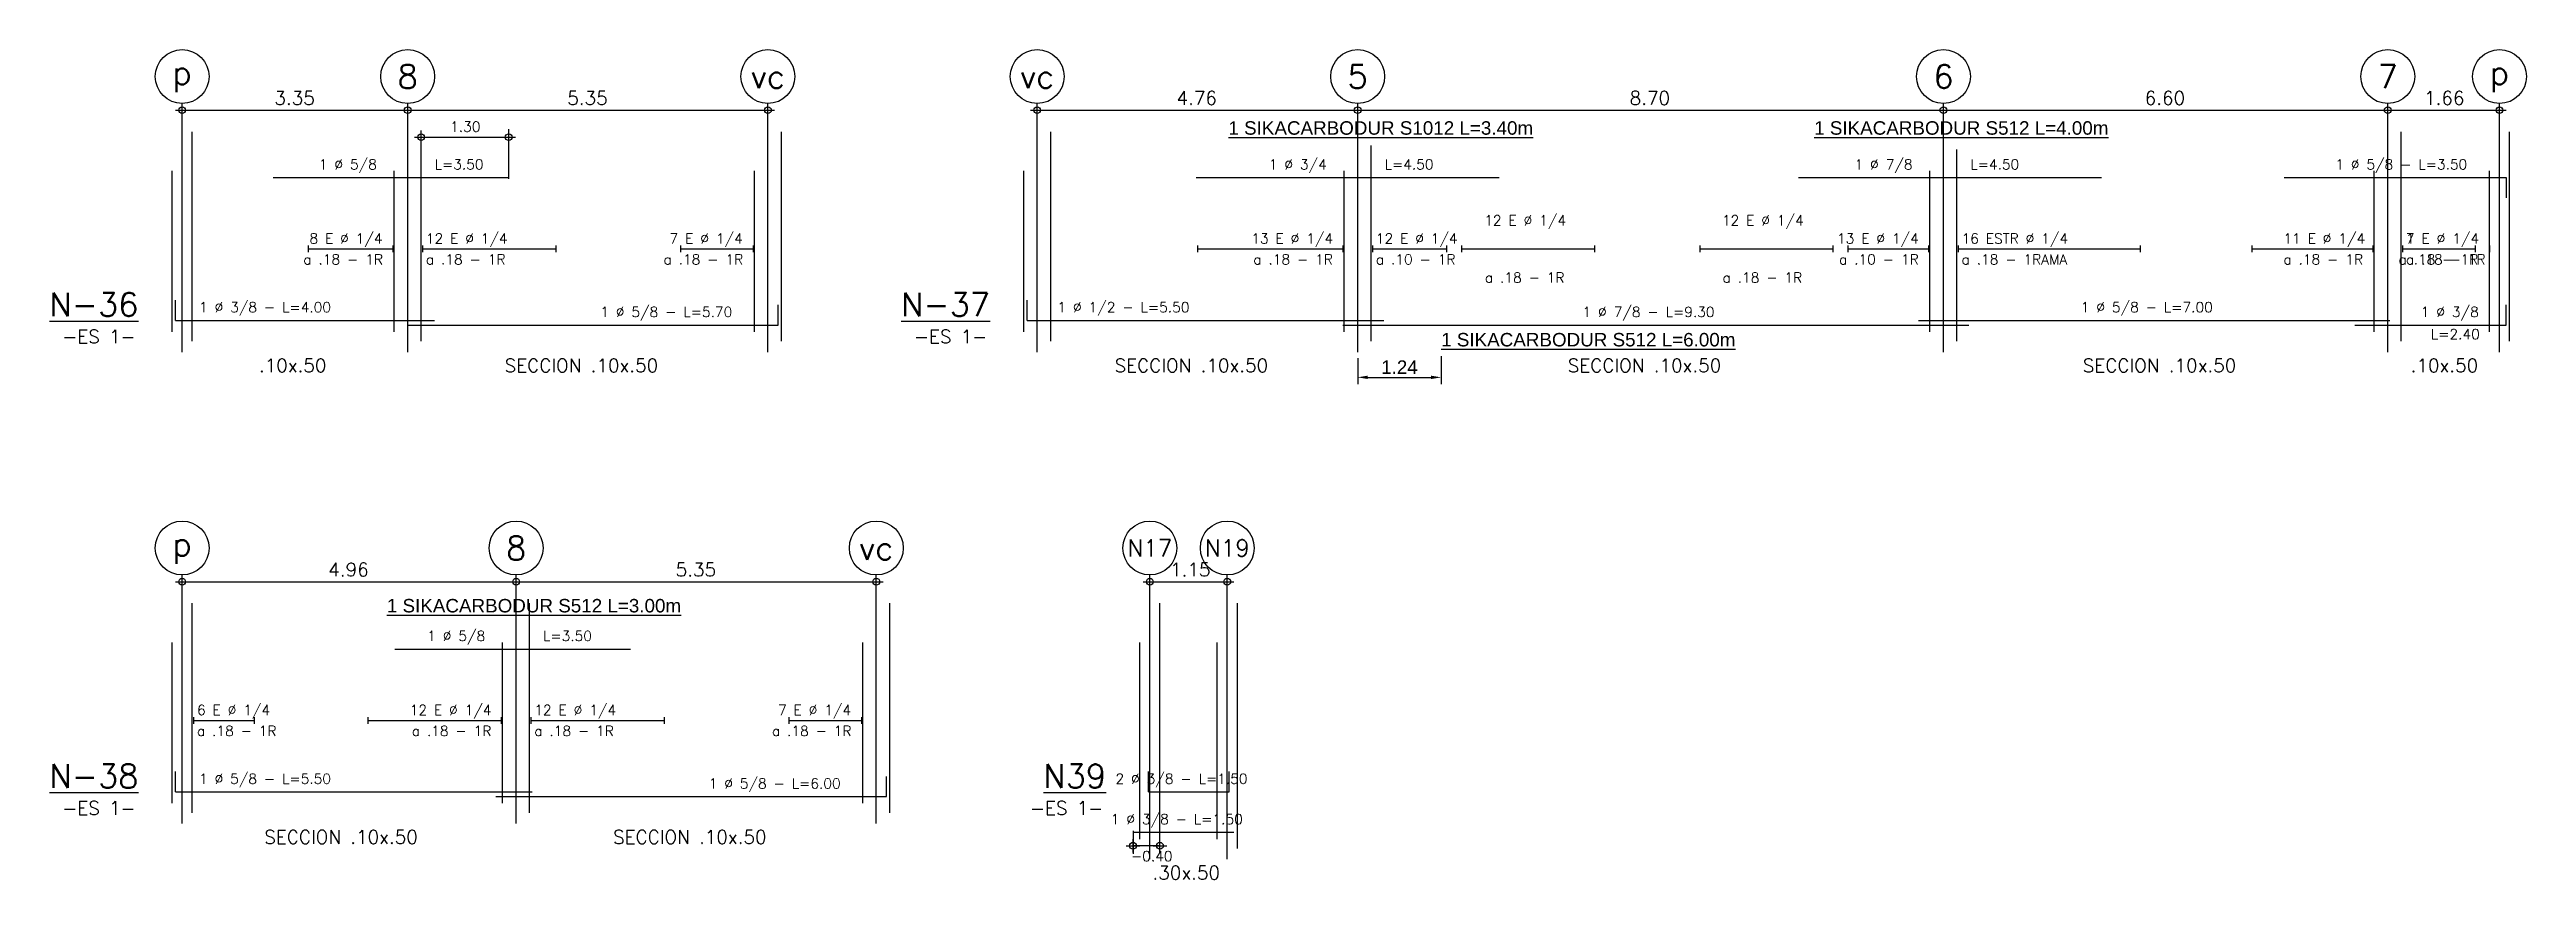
# Model space of a CAD drawing. Header units: millimetres. Extents: x 1 to 301, y -42 to 59.
# Drawn here: x 79.23 to 116.02, y 11.07 to 23.39 of the extents above; entities that cross this region are included whole.
import ezdxf
from ezdxf.enums import TextEntityAlignment as Align

# ---------------------------------------------------------------- set-up
doc = ezdxf.new("R2010")
doc.units = ezdxf.units.MM
doc.header["$LTSCALE"] = 0.0003
doc.header["$PDMODE"] = 34
doc.header["$PDSIZE"] = 0.1
for name, color, linetype in [('SIM-ACHURADOS', 8, 'Continuous'), ('SIM-COTAS', 1, 'Continuous'), ('SIM-FIBRACARB', 4, 'Continuous')]:
    doc.layers.add(name, color=color, linetype=linetype)
doc.styles.add('ARIAL EE', font='arial.ttf')
doc.styles.add('P140', font='SIMPLEX', dxfattribs={"height": 0.35})
doc.styles.add('P60', font='SIMPLEX', dxfattribs={"height": 0.16})
doc.styles.add('P80', font='SIMPLEX', dxfattribs={"height": 0.2})
doc.dimstyles.new('RE - STANDAR', dxfattribs={"dimtxt": 0.002, "dimasz": 0.0015, "dimexe": 0.001, "dimexo": 0.001, "dimgap": 0.0005, "dimtad": 1, "dimzin": 4, "dimdsep": 46, "dimtxsty": 'ARIAL EE', "dimcen": -0.001, "dimclrd": 256, "dimclre": 256, "dimclrt": 2, "dimadec": 0, "dimazin": 0, "dimtfac": 1, "dimtix": 1, "dimtofl": 0, "dimtmove": 1, "dimatfit": 0, "dimfxl": 0.0015, "dimtolj": 1, "dimtzin": 4, "dimlwd": -1, "dimlwe": -1, "dimarcsym": 0})

msp = doc.modelspace()

# ---------------------------------------------------------------- texts
at = {"layer": 'SIM-ACHURADOS', "style": 'P140'}
for s, height, p in [('p', 0.35, (81.2, 22.991)), ('8', 0.35, (84.55, 22.991)), ('vc', 0.35, (89.9, 22.991)), ('vc', 0.35, (93.9, 22.991)), ('5', 0.35, (98.66, 22.991)), ('6', 0.35, (107.36, 22.991)), ('7', 0.35, (113.96, 22.991)), ('p', 0.35, (115.62, 22.991)), ('p', 0.35, (81.2, 15.991)), ('8', 0.35, (86.16, 15.991)), ('vc', 0.35, (91.51, 15.991)), ('N17', 0.25, (95.573, 15.991)), ('N19', 0.25, (96.723, 15.991))]:
    msp.add_text(s, height=height, dxfattribs=at).set_placement(p, align=Align.MIDDLE)
at = {"layer": 'SIM-ACHURADOS'}
for s, height, style, p in [('3.35', 0.2, 'P80', (82.57, 22.571)), ('5.35', 0.2, 'P80', (86.92, 22.571)), ('4.76', 0.2, 'P80', (95.97, 22.571)), ('8.70', 0.2, 'P80', (102.7, 22.571)), ('6.60', 0.2, 'P80', (110.35, 22.571)), ('1.66', 0.2, 'P80', (114.5, 22.571)), ('1.30', 0.15, 'P60', (85.18, 22.171)), ('1 %%c 5/8', 0.15, 'P60', (83.23, 21.611)), ('L=3.50', 0.15, 'P60', (84.95, 21.611)), ('1 %%c 3/4', 0.15, 'P60', (97.34, 21.611)), ('L=4.50', 0.15, 'P60', (99.06, 21.611)), ('1 %%c 7/8', 0.15, 'P60', (106.04, 21.611)), ('L=4.50', 0.15, 'P60', (107.76, 21.611)), ('1 %%c 5/8 - L=3.50', 0.15, 'P60', (113.18, 21.611)), ('8 E %%c 1/4', 0.15, 'P60', (83.09, 20.511)), ('12 E %%c 1/4', 0.15, 'P60', (84.82, 20.511)), ('7 E %%c 1/4', 0.15, 'P60', (88.44, 20.511)), ('13 E %%c 1/4', 0.15, 'P60', (97.08, 20.511)), ('12 E %%c 1/4', 0.15, 'P60', (98.93, 20.511)), ('12 E %%c 1/4', 0.15, 'P60', (100.54, 20.781)), ('12 E %%c 1/4', 0.15, 'P60', (104.07, 20.781)), ('13 E %%c 1/4', 0.15, 'P60', (105.78, 20.511)), ('16 ESTR %%c 1/4', 0.15, 'P60', (107.63, 20.511)), ('11 E %%c 1/4', 0.15, 'P60', (112.41, 20.511)), ('7 E %%c 1/4', 0.15, 'P60', (114.23, 20.511)), ('1 E %%c 1/4', 0.15, 'P60', (114.23, 20.511)), ('a .18 - 1R', 0.15, 'P60', (83, 20.201)), ('a .18 - 1R', 0.15, 'P60', (84.82, 20.201)), ('a .18 - 1R', 0.15, 'P60', (88.35, 20.201)), ('a .18 - 1R', 0.15, 'P60', (97.11, 20.201)), ('a .10 - 1R', 0.15, 'P60', (98.93, 20.201)), ('a .10 - 1R', 0.15, 'P60', (105.81, 20.201)), ('a .18 - 1RAMA', 0.15, 'P60', (107.63, 20.201)), ('a .18 - 1R', 0.15, 'P60', (112.41, 20.201)), ('a .18 - 1R', 0.15, 'P60', (114.12, 20.201)), ('a .18 - 1R', 0.15, 'P60', (114.23, 20.201)), ('a .18 - 1R', 0.15, 'P60', (100.55, 19.931)), ('a .18 - 1R', 0.15, 'P60', (104.08, 19.931)), ('1 %%c 3/8 - L=4.00', 0.15, 'P60', (81.45, 19.491)), ('1 %%c 5/8 - L=5.70', 0.15, 'P60', (87.41, 19.421)), ('1 %%c 1/2 - L=5.50', 0.15, 'P60', (94.2, 19.491)), ('1 %%c 7/8 - L=9.30', 0.15, 'P60', (102, 19.421)), ('1 %%c 5/8 - L=7.00', 0.15, 'P60', (109.4, 19.491)), ('1 %%c 3/8', 0.15, 'P60', (114.45, 19.421)), ('-ES 1-', 0.2, 'P80', (79.42, 19.031)), ('-ES 1-', 0.2, 'P80', (92.07, 19.031)), ('L=2.40', 0.15, 'P60', (114.6, 19.091)), ('.10x.50', 0.2, 'P80', (82.34, 18.601)), ('SECCION .10x.50', 0.2, 'P80', (85.99, 18.601)), ('SECCION .10x.50', 0.2, 'P80', (95.05, 18.601)), ('SECCION .10x.50', 0.2, 'P80', (101.78, 18.601)), ('SECCION .10x.50', 0.2, 'P80', (109.43, 18.601)), ('.10x.50', 0.2, 'P80', (114.3, 18.601)), ('4.96', 0.2, 'P80', (83.37, 15.571)), ('5.35', 0.2, 'P80', (88.53, 15.571)), ('1.15', 0.2, 'P80', (95.873, 15.571)), ('1 %%c 5/8', 0.15, 'P60', (84.84, 14.611)), ('L=3.50', 0.15, 'P60', (86.56, 14.611)), ('6 E %%c 1/4', 0.15, 'P60', (81.42, 13.511)), ('12 E %%c 1/4', 0.15, 'P60', (84.58, 13.511)), ('12 E %%c 1/4', 0.15, 'P60', (86.43, 13.511)), ('7 E %%c 1/4', 0.15, 'P60', (90.05, 13.511)), ('a .18 - 1R', 0.15, 'P60', (81.42, 13.201)), ('a .18 - 1R', 0.15, 'P60', (84.61, 13.201)), ('a .18 - 1R', 0.15, 'P60', (86.43, 13.201)), ('a .18 - 1R', 0.15, 'P60', (89.96, 13.201)), ('1 %%c 5/8 - L=5.50', 0.15, 'P60', (81.45, 12.491)), ('1 %%c 5/8 - L=6.00', 0.15, 'P60', (89.02, 12.421)), ('2 %%c 3/8 - L=1.50', 0.15, 'P60', (95.063, 12.491)), ('-ES 1-', 0.2, 'P80', (79.42, 12.031)), ('-ES 1-', 0.2, 'P80', (93.793, 12.031)), ('SECCION .10x.50', 0.2, 'P80', (82.42, 11.601)), ('SECCION .10x.50', 0.2, 'P80', (87.6, 11.601)), ('1 %%c 3/8 - L=1.50', 0.15, 'P60', (94.993, 11.891)), ('-0.40', 0.15, 'P60', (95.293, 11.341)), ('.30x.50', 0.2, 'P80', (95.613, 11.071))]:
    msp.add_text(s, height=height, dxfattribs=dict(at, style=style)).set_placement(p)
at = {"layer": 'SIM-ACHURADOS', "style": 'P140'}
for s, p in [('%%UN-36', (80.55, 19.431)), ('%%UN-37', (93.2, 19.431)), ('%%UN-38', (80.55, 12.431)), ('%%uN39%%u', (94.923, 12.431))]:
    msp.add_text(s, height=0.35, dxfattribs=at).set_placement(p, align=Align.RIGHT)
at = {"layer": 'SIM-FIBRACARB', "char_height": 0.2, "attachment_point": 1, "style": 'ARIAL EE'}
for s, width, insert in [('{\\L1 SIKACARBODUR S1012 L=3.40m}', 4.61784, (96.74, 22.327)), ('{\\L1 SIKACARBODUR S512 L=4.00m}', 4.69557, (105.44, 22.327)), ('{\\L1 SIKACARBODUR S512 L=6.00m}', 5.03593, (99.9, 19.184)), ('{\\L1 SIKACARBODUR S512 L=3.00m}', 4.45652, (84.24, 15.235))]:
    msp.add_mtext_dynamic_manual_height_columns(s, width=width, gutter_width=0.005, heights=[0], dxfattribs=dict(at, insert=insert))

# ---------------------------------------------------------------- blocks, each defined once
blk = doc.blocks.new('*D25')
at = {"layer": 'SIM-COTAS', "transparency": 16777216}
for p, q in [((98.66, 18.811), (98.66, 18.425)), ((99.9, 18.841), (99.9, 18.425)), ((98.81, 18.525), (99.75, 18.525))]:
    blk.add_line(p, q, dxfattribs=at)
for points in [[(98.81, 18.55), (98.81, 18.5), (98.66, 18.525)], [(99.75, 18.55), (99.75, 18.5), (99.9, 18.525)]]:
    blk.add_solid(points, dxfattribs=at)
at = {"layer": 'SIM-COTAS', "color": 2, "transparency": 16777216, "insert": (99.28, 18.676), "char_height": 0.2, "attachment_point": 5, "style": 'ARIAL EE'}
blk.add_mtext('\\A1;1.24', dxfattribs=at)

# ---------------------------------------------------------------- dimensions: what is measured, and where the dimension line sits
at = {"layer": 'SIM-COTAS'}
dim = msp.add_linear_dim(base=(99.9, 18.525), p1=(98.66, 18.911), p2=(99.9, 18.941), dimstyle='RE - STANDAR', dxfattribs=at)
dim.commit()
dim.dimension.update_dxf_attribs({"geometry": '*D25', "text_midpoint": (99.28, 18.676)})

# ---------------------------------------------------------------- linework, layer by layer
at = {"layer": 'SIM-ACHURADOS'}
for p, q in [((81.2, 18.901), (81.2, 22.591)), ((81.2, 22.491), (89.9, 22.491)), ((84.55, 18.901), (84.55, 22.591)), ((89.9, 18.901), (89.9, 22.591)), ((93.9, 18.901), (93.9, 22.591)), ((93.9, 22.491), (115.62, 22.491)), ((98.66, 18.901), (98.66, 22.591)), ((107.36, 18.901), (107.36, 22.591)), ((113.96, 18.901), (113.96, 22.591)), ((115.62, 18.901), (115.62, 22.591)), ((81.35, 19.061), (81.35, 22.171)), ((84.75, 19.061), (84.75, 22.171)), ((84.75, 22.091), (86.05, 22.091)), ((86.05, 21.471), (86.05, 22.211)), ((90.1, 19.061), (90.1, 22.171)), ((94.1, 19.061), (94.1, 22.171)), ((114.16, 19.061), (114.16, 22.171)), ((115.77, 19.061), (115.77, 22.171)), ((98.86, 19.061), (98.86, 21.969)), ((107.56, 19.061), (107.56, 21.909)), ((81.05, 19.201), (81.05, 21.591)), ((82.55, 21.491), (86.05, 21.491)), ((84.35, 19.201), (84.35, 21.591)), ((89.7, 19.201), (89.7, 21.591)), ((93.7, 19.201), (93.7, 21.591)), ((96.26, 21.491), (100.76, 21.491)), ((98.46, 19.201), (98.46, 21.591)), ((105.21, 21.491), (109.71, 21.491)), ((107.16, 19.201), (107.16, 21.591)), ((112.42, 21.491), (115.72, 21.491)), ((113.76, 19.201), (113.76, 21.591)), ((115.47, 19.201), (115.47, 21.591)), ((115.72, 21.491), (115.72, 21.191)), ((83.07, 20.481), (83.07, 20.381)), ((83.07, 20.431), (84.33, 20.431)), ((84.33, 20.481), (84.33, 20.381)), ((84.77, 20.481), (84.77, 20.381)), ((84.77, 20.431), (86.75, 20.431)), ((86.75, 20.481), (86.75, 20.381)), ((88.6, 20.481), (88.6, 20.381)), ((88.6, 20.431), (89.68, 20.431)), ((89.68, 20.481), (89.68, 20.381)), ((96.28, 20.481), (96.28, 20.381)), ((96.28, 20.431), (98.44, 20.431)), ((98.44, 20.481), (98.44, 20.381)), ((98.88, 20.481), (98.88, 20.381)), ((98.88, 20.431), (99.98, 20.431)), ((99.98, 20.481), (99.98, 20.381)), ((100.2, 20.481), (100.2, 20.381)), ((100.2, 20.431), (102.18, 20.431)), ((102.18, 20.481), (102.18, 20.381)), ((103.74, 20.481), (103.74, 20.381)), ((103.74, 20.431), (105.72, 20.431)), ((105.72, 20.481), (105.72, 20.381)), ((105.94, 20.481), (105.94, 20.381)), ((105.94, 20.431), (107.14, 20.431)), ((107.14, 20.481), (107.14, 20.381)), ((107.58, 20.481), (107.58, 20.381)), ((107.58, 20.431), (110.28, 20.431)), ((110.28, 20.481), (110.28, 20.381)), ((111.94, 20.481), (111.94, 20.381)), ((111.94, 20.431), (113.74, 20.431)), ((113.74, 20.481), (113.74, 20.381)), ((114.18, 20.481), (114.18, 20.381)), ((114.18, 20.431), (115.26, 20.431)), ((115.26, 20.481), (115.26, 20.381)), ((115.47, 20.481), (115.47, 20.381)), ((115.47, 20.481), (115.47, 20.381)), ((115.47, 20.431), (115.47, 20.431)), ((81.1, 19.371), (81.1, 19.671)), ((90.05, 19.301), (90.05, 19.601)), ((93.75, 19.371), (93.75, 19.671)), ((115.72, 19.301), (115.72, 19.601)), ((81.1, 19.371), (84.95, 19.371)), ((84.55, 19.301), (90.05, 19.301)), ((93.75, 19.371), (99.05, 19.371)), ((98.44, 19.301), (107.74, 19.301)), ((106.99, 19.371), (113.99, 19.371)), ((113.47, 19.301), (115.72, 19.301)), ((81.2, 11.901), (81.2, 15.591)), ((81.2, 15.491), (91.51, 15.491)), ((86.16, 11.901), (86.16, 15.591)), ((91.51, 11.901), (91.51, 15.591)), ((95.573, 11.371), (95.573, 15.591)), ((95.573, 15.491), (96.723, 15.491)), ((96.723, 11.371), (96.723, 15.591)), ((81.35, 12.061), (81.35, 15.171)), ((86.36, 12.061), (86.36, 15.171)), ((91.71, 12.061), (91.71, 15.171)), ((95.723, 11.531), (95.723, 15.171)), ((96.873, 11.531), (96.873, 15.171)), ((81.05, 12.201), (81.05, 14.591)), ((84.36, 14.491), (87.86, 14.491)), ((85.96, 12.201), (85.96, 14.591)), ((91.31, 12.201), (91.31, 14.591)), ((95.423, 11.671), (95.423, 14.591)), ((96.573, 11.671), (96.573, 14.591)), ((81.37, 13.481), (81.37, 13.381)), ((81.37, 13.431), (82.27, 13.431)), ((82.27, 13.481), (82.27, 13.381)), ((83.96, 13.481), (83.96, 13.381)), ((83.96, 13.431), (85.94, 13.431)), ((85.94, 13.481), (85.94, 13.381)), ((86.38, 13.481), (86.38, 13.381)), ((86.38, 13.431), (88.36, 13.431)), ((88.36, 13.481), (88.36, 13.381)), ((90.21, 13.481), (90.21, 13.381)), ((90.21, 13.431), (91.29, 13.431)), ((91.29, 13.481), (91.29, 13.381)), ((81.1, 12.371), (81.1, 12.671)), ((91.66, 12.301), (91.66, 12.601)), ((95.553, 12.371), (95.553, 12.671)), ((96.753, 12.371), (96.753, 12.671)), ((81.1, 12.371), (86.4, 12.371)), ((85.86, 12.301), (91.66, 12.301)), ((95.553, 12.371), (96.753, 12.371)), ((95.323, 11.791), (95.323, 11.451)), ((95.323, 11.771), (96.823, 11.771)), ((95.723, 11.571), (95.323, 11.571))]:
    msp.add_line(p, q, dxfattribs=at)
for centre in [(81.2, 22.991), (84.55, 22.991), (89.9, 22.991), (93.9, 22.991), (98.66, 22.991), (107.36, 22.991), (113.96, 22.991), (115.62, 22.991), (81.2, 15.991), (86.16, 15.991), (91.51, 15.991), (95.573, 15.991), (96.723, 15.991)]:
    msp.add_circle(centre, 0.4, dxfattribs=at)
for p in [(81.2, 22.491), (84.55, 22.491), (89.9, 22.491), (93.9, 22.491), (98.66, 22.491), (107.36, 22.491), (113.96, 22.491), (115.62, 22.491), (84.75, 22.091), (86.05, 22.091), (81.2, 15.491), (86.16, 15.491), (91.51, 15.491), (95.573, 15.491), (96.723, 15.491), (95.323, 11.571), (95.723, 11.571)]:
    msp.add_point(p, dxfattribs=at)

msp.set_redraw_order([(e.dxf.handle, doc.entitydb.next_handle()) for e in msp.query("TEXT MTEXT ATTDEF DIMENSION ARC_DIMENSION")])  # texts and dimensions are drawn at this point

doc.saveas('drawing.dxf')
